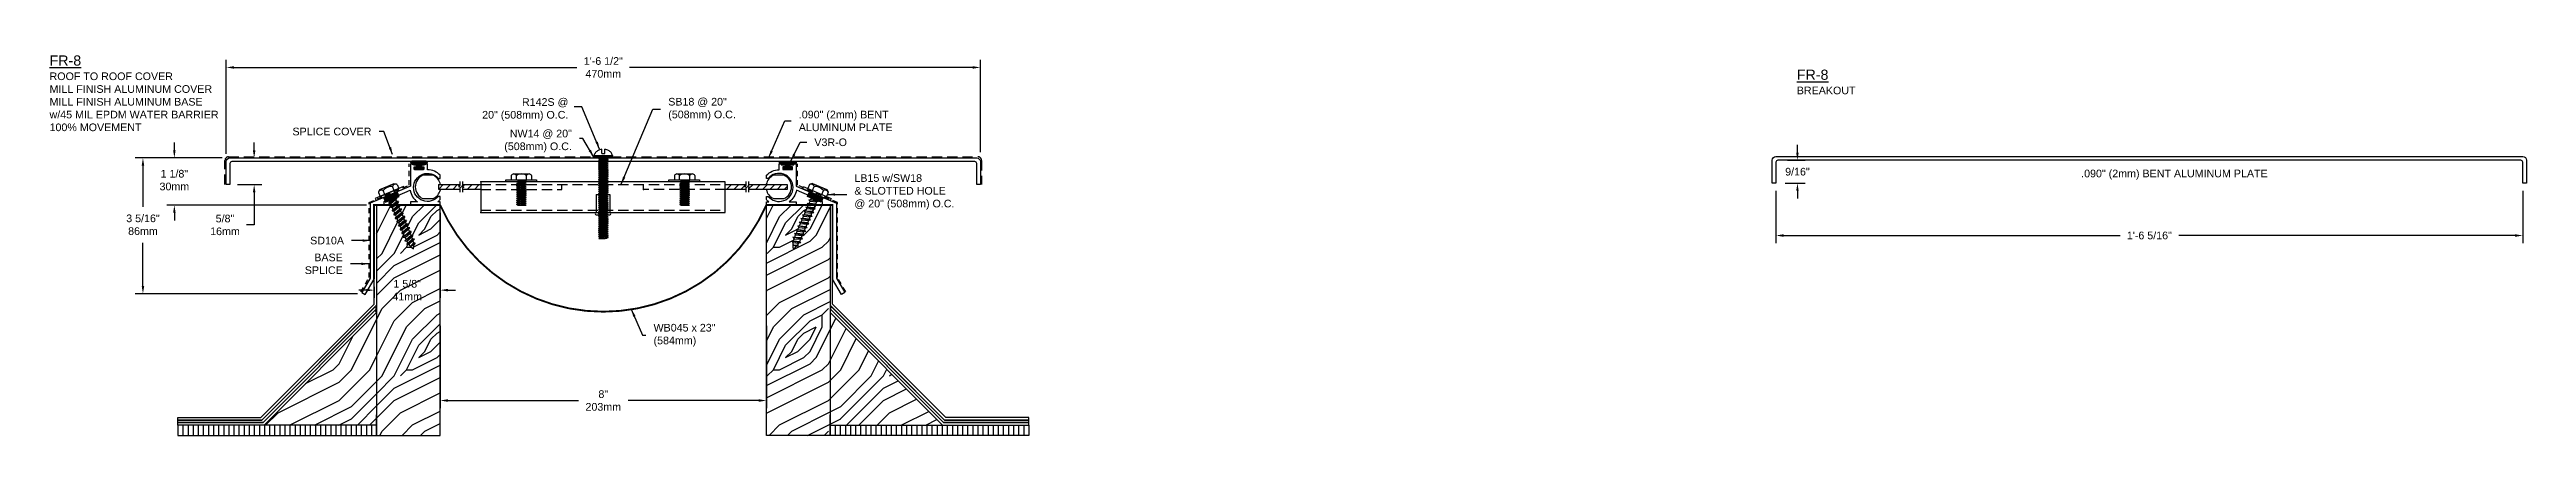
# Model space of a CAD drawing. Header units: inches. Extents: x -5.2 to 55.6, y 1.5 to 11.
import ezdxf

# ---------------------------------------------------------------- set-up
doc = ezdxf.new("R2010")
doc.units = ezdxf.units.IN
doc.header["$MEASUREMENT"] = 0
doc.linetypes.add('DASHED2', pattern=[0.375, 0.25, -0.125])
doc.linetypes.add('HIDDEN', pattern=[0.375, 0.25, -0.125])
for name, color, linetype in [('ANCHORS', 4, 'Continuous'), ('CONDITIONS', 1, 'Continuous'), ('DIMENSIONS', 3, 'Continuous'), ('FILLERS', 2, 'Continuous'), ('METALS', 7, 'Continuous'), ('TEXT', 2, 'Continuous')]:
    doc.layers.add(name, color=color, linetype=linetype)
doc.styles.add('ARIAL', font='arial.ttf')
doc.dimstyles.new('Arial', dxfattribs={"dimtxt": 0.1875, "dimasz": 0.1875, "dimexe": 0.1875, "dimexo": 0.1875, "dimgap": 0.1875, "dimtad": 0, "dimtih": 1, "dimtoh": 1, "dimdec": 4, "dimzin": 3, "dimdsep": 46, "dimlunit": 4, "dimtxsty": 'ARIAL', "dimcen": 0.125, "dimadec": 0, "dimazin": 0, "dimtfac": 1, "dimtdec": 4, "dimtofl": 0, "dimtmove": 0, "dimatfit": 3, "dimfxl": 0, "dimfrac": 2, "dimtolj": 1, "dimtzin": 0, "dimarcsym": 0})
pattern_1 = [(0, (-2.4, 0.15), (3, 3), [0.15, -2.85]), (90, (-1.2, 1.2), (-3, 3), [0.3, -2.7]), (45, (-1.8, 0.9), (3e-16, 3), [0.2121, -0.6363, 0.2121, -0.4242, 1.485, -1.27294]), (45, (-2.55, 0), (3e-16, 3), [0.21213, -0.42426, 0.21213, -3.39412]), (45, (-1.5, 0.3), (3e-16, 3), [0.2121, -4.0305]), (45, (-1.2, 0.15), (3e-16, 3), [0.2121, -4.0305]), (45, (-1.65, 0.45), (3e-16, 3), [0.2121, -4.0305]), (45, (-1.8, 0.6), (3e-16, 3), [0.42426, -3.8184]), (45, (-1.05, 2.85), (3e-16, 3), [0.4243, -3.8184]), (45, (-2.1, 0.75), (3e-16, 3), [0.8485, -3.3941]), (45, (-2.25, 0.9), (3e-16, 3), [0.8485, -3.3941]), (45, (-0.3, 1.8), (3e-16, 3), [0.8485, -3.3941]), (45, (-2.4, 1.2), (3e-16, 3), [0.6364, -3.60624]), (45, (-3, 1.65), (3e-16, 3), [0.6364, -3.60624]), (45, (-2.7, 1.35), (3e-16, 3), [0.6364, -3.60624]), (45, (-0.75, 2.25), (3e-16, 3), [1.06066, -3.182]), (45, (-1.05, 2.4), (3e-16, 3), [1.06066, -3.182]), (45, (-0.75, 1.65), (3e-16, 3), [1.4849, -2.7577]), (26.565, (-2.1, 0.45), (3, 1e-09), [0.3354, -6.3728]), (26.565, (-1.5, 1.35), (3, 1e-09), [0.3354, -6.3728]), (26.565, (-1.65, 1.05), (3, 1e-09), [0.3354, -6.3728]), (26.565, (-2.25, 0.15), (3, 1e-09), [0.6708, -6.0374]), (26.565, (-1.65, 1.5), (3, 1e-09), [1.00623, -5.702]), (26.565, (-1.95, 1.65), (3, 1e-09), [1.34164, -5.36656]), (26.565, (-2.25, 1.8), (3, 1e-09), [1.34164, -5.36656]), (26.565, (-2.7, 2.7), (3, 1e-09), [1.34164, -5.36656]), (26.565, (-2.7, 2.4), (3, 1e-09), [1.67705, -5.03115]), (26.565, (-2.55, 2.1), (3, 1e-09), [1.67705, -5.03115]), (63.435, (-1.5, 0.9), (2e-10, 3), [0.3354, -6.3728]), (63.435, (-1.95, 0.6), (2e-10, 3), [0.3354, -6.3728]), (63.435, (-2.4, 0.15), (2e-10, 3), [0.6708, -6.0374]), (63.435, (-1.5, 0.6), (2e-10, 3), [0.6708, -6.0374]), (63.435, (-2.7, 0), (2e-10, 3), [1.00623, -5.702]), (63.435, (-3, 0), (2e-10, 3), [1.34164, -5.36656]), (63.435, (-0.3, 0.15), (2e-10, 3), [1.34164, -5.36656]), (63.435, (-1.35, 0.45), (2e-10, 3), [1.34164, -5.36656]), (63.435, (-0.75, 0.15), (2e-10, 3), [1.67705, -5.03115]), (63.435, (-1.05, 0.3), (2e-10, 3), [1.67705, -5.03115])]
pattern_2 = [(0, (3.6, 0.15), (3, 3), [0.15, -2.85]), (90, (4.8, 1.2), (-3, 3), [0.3, -2.7]), (45, (4.2, 0.9), (3e-16, 3), [0.2121, -0.6363, 0.2121, -0.4242, 1.485, -1.27294]), (45, (3.45, 0), (3e-16, 3), [0.21213, -0.42426, 0.21213, -3.39412]), (45, (4.5, 0.3), (3e-16, 3), [0.21213, -4.0305]), (45, (4.8, 0.15), (3e-16, 3), [0.21213, -4.0305]), (45, (4.35, 0.45), (3e-16, 3), [0.21213, -4.0305]), (45, (4.2, 0.6), (3e-16, 3), [0.42426, -3.8184]), (45, (4.95, 2.85), (3e-16, 3), [0.42426, -3.8184]), (45, (3.9, 0.75), (3e-16, 3), [0.8485, -3.3941]), (45, (3.75, 0.9), (3e-16, 3), [0.8485, -3.3941]), (45, (5.7, 1.8), (3e-16, 3), [0.8485, -3.3941]), (45, (3.6, 1.2), (3e-16, 3), [0.6364, -3.60624]), (45, (3, 1.65), (3e-16, 3), [0.6364, -3.60624]), (45, (3.3, 1.35), (3e-16, 3), [0.6364, -3.60624]), (45, (5.25, 2.25), (3e-16, 3), [1.06066, -3.182]), (45, (4.95, 2.4), (3e-16, 3), [1.06066, -3.182]), (45, (5.25, 1.65), (3e-16, 3), [1.4849, -2.7577]), (26.565, (3.9, 0.45), (3, 1e-09), [0.3354, -6.3728]), (26.565, (4.5, 1.35), (3, 1e-09), [0.3354, -6.3728]), (26.565, (4.35, 1.05), (3, 1e-09), [0.3354, -6.3728]), (26.565, (3.75, 0.15), (3, 1e-09), [0.6708, -6.0374]), (26.565, (4.35, 1.5), (3, 1e-09), [1.00623, -5.70197]), (26.565, (4.05, 1.65), (3, 1e-09), [1.34164, -5.36656]), (26.565, (3.75, 1.8), (3, 1e-09), [1.34164, -5.36656]), (26.565, (3.3, 2.7), (3, 1e-09), [1.34164, -5.36656]), (26.565, (3.3, 2.4), (3, 1e-09), [1.67705, -5.03115]), (26.565, (3.45, 2.1), (3, 1e-09), [1.67705, -5.03115]), (63.435, (4.5, 0.9), (2e-10, 3), [0.3354, -6.3728]), (63.435, (4.05, 0.6), (2e-10, 3), [0.3354, -6.3728]), (63.435, (3.6, 0.15), (2e-10, 3), [0.6708, -6.0374]), (63.435, (4.5, 0.6), (2e-10, 3), [0.6708, -6.0374]), (63.435, (3.3, 0), (2e-10, 3), [1.00623, -5.70197]), (63.435, (3, 0), (2e-10, 3), [1.34164, -5.36656]), (63.435, (5.7, 0.15), (2e-10, 3), [1.34164, -5.36656]), (63.435, (4.65, 0.45), (2e-10, 3), [1.34164, -5.36656]), (63.435, (5.25, 0.15), (2e-10, 3), [1.67705, -5.03115]), (63.435, (4.95, 0.3), (2e-10, 3), [1.67705, -5.03115])]
pattern_3 = [(45, (-3, 0.00999), (-0.08838835, 0.08838835), [])]

msp = doc.modelspace()

# ---------------------------------------------------------------- texts
at = {"layer": 'TEXT', "char_height": 0.25, "width": 6.625, "attachment_point": 1, "style": 'ARIAL'}
for s, insert in [('{\\LFR-8\\P\\H0.75x;\\lROOF TO ROOF COVER\\PMILL FINISH ALUMINUM COVER\\PMILL FINISH ALUMINUM BASE\\Pw/45 MIL EPDM WATER BARRIER\\P100% MOVEMENT}', (-5.15444, 10.84974)), ('{\\LFR-8\\P\\H0.75x;\\lBREAKOUT}', (37.70672, 10.50187))]:
    msp.add_mtext(s, dxfattribs=dict(at, insert=insert))
at = {"layer": 'TEXT', "char_height": 0.1875, "style": 'ARIAL'}
for s, insert, attachment_point in [('R142S @\\P20" (508mm) O.C.', (7.57333, 9.52424), 6), ('SB18 @ 20"\\P(508mm) O.C.', (10.02206, 9.53163), 4), ('.090" (2mm) BENT\\PALUMINUM PLATE', (13.22521, 9.2441), 4), ('SPLICE COVER', (2.74028, 8.9852), 6), ('\\A1;NW14 @ 20"\\P(508mm) O.C.', (7.65875, 8.75241), 6), ('V3R-O', (13.60633, 8.72201), 4), ('LB15 w/SW18\\P& SLOTTED HOLE\\P@ 20" (508mm) O.C.', (14.58911, 7.5071), 4), ('.090" (2mm) BENT ALUMINUM PLATE', (44.68175, 7.93044), 4), ('SD10A', (2.06892, 6.31564), 6), ('BASE\\PSPLICE', (2.03864, 5.74607), 6), ('WB045 x 23"\\P(584mm)', (9.66179, 3.99867), 4)]:
    msp.add_mtext(s, dxfattribs=dict(at, insert=insert, attachment_point=attachment_point))

# ---------------------------------------------------------------- blocks, each defined once
blk = doc.blocks.new('*D0')
at = {"layer": 'Defpoints', "color": 0}
for p in [(-0.731, 8.339), (-2.093, 7.186), (2.806, 7.186)]:
    blk.add_point(p, dxfattribs=at)
at = {"layer": 'DIMENSIONS', "color": 0, "lineweight": -2}
for p, q in [((-2.093, 8.526), (-2.093, 8.714)), ((-0.918, 8.339), (-2.281, 8.339)), ((2.619, 7.186), (-2.281, 7.186)), ((-2.093, 6.999), (-2.093, 6.811))]:
    blk.add_line(p, q, dxfattribs=at)
at = {"layer": 'DIMENSIONS', "color": 0}
for points in [[(-2.124, 8.526), (-2.062, 8.526), (-2.093, 8.339)], [(-2.124, 6.999), (-2.062, 6.999), (-2.093, 7.186)]]:
    blk.add_solid(points, dxfattribs=at)
at = {"layer": 'DIMENSIONS', "color": 0, "insert": (-2.093, 7.796), "char_height": 0.1875, "attachment_point": 5, "style": 'ARIAL'}
blk.add_mtext('\\A1;1 1/8"\\P30mm', dxfattribs=at)
blk = doc.blocks.new('*D1')
at = {"layer": 'Defpoints', "color": 0}
for p in [(4.429, 7.186), (2.806, 5.374), (4.429, 5.103)]:
    blk.add_point(p, dxfattribs=at)
at = {"layer": 'DIMENSIONS', "color": 0, "lineweight": -2}
for p, q in [((4.429, 6.999), (4.429, 4.915)), ((2.619, 5.103), (2.431, 5.103)), ((2.806, 5.186), (2.806, 4.915)), ((4.617, 5.103), (4.804, 5.103))]:
    blk.add_line(p, q, dxfattribs=at)
at = {"layer": 'DIMENSIONS', "color": 0}
for points in [[(2.619, 5.134), (2.619, 5.071), (2.806, 5.103)], [(4.617, 5.134), (4.617, 5.071), (4.429, 5.103)]]:
    blk.add_solid(points, dxfattribs=at)
at = {"layer": 'DIMENSIONS', "color": 0, "insert": (3.618, 5.103), "char_height": 0.1875, "attachment_point": 5, "style": 'ARIAL'}
blk.add_mtext('\\A1;1 5/8"\\P41mm', dxfattribs=at)
blk = doc.blocks.new('*D2')
at = {"layer": 'Defpoints', "color": 0}
for p in [(-0.731, 8.339), (-0.731, 7.686), (-0.135, 7.686)]:
    blk.add_point(p, dxfattribs=at)
at = {"layer": 'DIMENSIONS', "color": 0, "lineweight": -2}
for p, q in [((-0.135, 8.526), (-0.135, 8.714)), ((-0.543, 8.339), (0.053, 8.339)), ((-0.543, 7.686), (0.053, 7.686)), ((-0.135, 7.499), (-0.135, 6.698)), ((-0.135, 6.698), (-0.322, 6.698))]:
    blk.add_line(p, q, dxfattribs=at)
at = {"layer": 'DIMENSIONS', "color": 0}
for points in [[(-0.166, 8.526), (-0.104, 8.526), (-0.135, 8.339)], [(-0.166, 7.499), (-0.104, 7.499), (-0.135, 7.686)]]:
    blk.add_solid(points, dxfattribs=at)
at = {"layer": 'DIMENSIONS', "color": 0, "insert": (-0.851, 6.698), "char_height": 0.1875, "attachment_point": 5, "style": 'ARIAL'}
blk.add_mtext('\\A1;5/8"\\P16mm', dxfattribs=at)
blk = doc.blocks.new('*D3')
at = {"layer": 'Defpoints', "color": 0}
for p in [(4.429, 4.418), (12.429, 4.418), (12.429, 2.4)]:
    blk.add_point(p, dxfattribs=at)
at = {"layer": 'DIMENSIONS', "color": 0, "lineweight": -2}
for p, q in [((4.429, 4.231), (4.429, 2.212)), ((12.429, 4.231), (12.429, 2.212)), ((4.617, 2.4), (7.817, 2.4)), ((12.242, 2.4), (9.041, 2.4))]:
    blk.add_line(p, q, dxfattribs=at)
at = {"layer": 'DIMENSIONS', "color": 0}
for points in [[(4.617, 2.431), (4.617, 2.368), (4.429, 2.4)], [(12.242, 2.431), (12.242, 2.368), (12.429, 2.4)]]:
    blk.add_solid(points, dxfattribs=at)
at = {"layer": 'DIMENSIONS', "color": 0, "insert": (8.429, 2.4), "char_height": 0.1875, "attachment_point": 5, "style": 'ARIAL'}
blk.add_mtext('\\A1;8"\\P203mm', dxfattribs=at)
blk = doc.blocks.new('*D4')
at = {"layer": 'Defpoints', "color": 0}
for p in [(17.679, 10.555), (-0.821, 8.249), (17.679, 8.297)]:
    blk.add_point(p, dxfattribs=at)
at = {"layer": 'DIMENSIONS', "color": 0, "lineweight": -2}
for p, q in [((-0.821, 8.436), (-0.821, 10.742)), ((-0.633, 10.555), (7.783, 10.555)), ((17.492, 10.555), (9.076, 10.555)), ((17.679, 8.484), (17.679, 10.742))]:
    blk.add_line(p, q, dxfattribs=at)
at = {"layer": 'DIMENSIONS', "color": 0}
for points in [[(-0.633, 10.586), (-0.633, 10.524), (-0.821, 10.555)], [(17.492, 10.586), (17.492, 10.524), (17.679, 10.555)]]:
    blk.add_solid(points, dxfattribs=at)
at = {"layer": 'DIMENSIONS', "color": 0, "insert": (8.429, 10.555), "char_height": 0.1875, "attachment_point": 5, "style": 'ARIAL'}
blk.add_mtext('\\A1;1\'-6 1/2"\\P470mm', dxfattribs=at)
blk = doc.blocks.new('NW14')
blk.add_hatch(color=256).paths.add_polyline_path([(0.2325, -0.03), (0.2325, 0), (-0.2325, 0), (-0.2325, -0.03)])
blk.add_lwpolyline([(-0.2325, -0.03), (0.2325, -0.03), (0.2325, 0), (-0.2325, 0)], close=True)
blk = doc.blocks.new('LB15')
for p, q in [((-0.25, 0.102), (-0.25, 0)), ((-0.25, 0), (0.25, 0)), ((-0.19, 0.156), (-0.238, 0.116)), ((-0.19, 0.156), (0.19, 0.156)), ((-0.125, 0), (-0.125, 0.102)), ((-0.117, -0.112), (-0.117, 0)), ((0.117, -0.112), (0.117, 0)), ((0.125, 0), (0.125, 0.102)), ((0.19, 0.156), (0.238, 0.116)), ((0.25, 0.102), (0.25, 0)), ((-0.078, -0.158), (-0.117, -0.112)), ((-0.117, -0.112), (0.117, -0.112)), ((0.117, -0.194), (-0.117, -0.244)), ((-0.117, -0.244), (-0.078, -0.221)), ((-0.117, -0.244), (-0.078, -0.266)), ((0.117, -0.294), (-0.117, -0.344)), ((-0.117, -0.344), (-0.078, -0.321)), ((-0.117, -0.344), (-0.078, -0.366)), ((0.117, -0.394), (-0.117, -0.444)), ((-0.117, -0.444), (-0.078, -0.421)), ((-0.117, -0.444), (-0.078, -0.466)), ((0.117, -0.494), (-0.117, -0.544)), ((-0.117, -0.544), (-0.078, -0.521)), ((-0.117, -0.544), (-0.078, -0.566)), ((0.117, -0.594), (-0.117, -0.644)), ((-0.078, -0.221), (-0.078, -0.158)), ((0.078, -0.158), (-0.078, -0.158)), ((-0.078, -0.221), (0.078, -0.171)), ((-0.078, -0.266), (0.078, -0.216)), ((-0.078, -0.321), (-0.078, -0.266)), ((-0.078, -0.321), (0.078, -0.271)), ((-0.078, -0.366), (0.078, -0.316)), ((-0.078, -0.421), (-0.078, -0.366)), ((-0.078, -0.421), (0.078, -0.371)), ((-0.078, -0.466), (0.078, -0.416)), ((-0.078, -0.521), (-0.078, -0.466)), ((-0.078, -0.521), (0.078, -0.471)), ((-0.078, -0.566), (0.078, -0.516)), ((-0.078, -0.621), (-0.078, -0.566)), ((-0.078, -0.621), (0.078, -0.571)), ((0.078, -0.158), (0.117, -0.112)), ((0.078, -0.171), (0.078, -0.158)), ((0.117, -0.194), (0.078, -0.171)), ((0.117, -0.194), (0.078, -0.216)), ((0.078, -0.271), (0.078, -0.216)), ((0.117, -0.294), (0.078, -0.271)), ((0.117, -0.294), (0.078, -0.316)), ((0.078, -0.371), (0.078, -0.316)), ((0.117, -0.394), (0.078, -0.371)), ((0.117, -0.394), (0.078, -0.416)), ((0.078, -0.471), (0.078, -0.416)), ((0.117, -0.494), (0.078, -0.471)), ((0.117, -0.494), (0.078, -0.516)), ((0.078, -0.571), (0.078, -0.516)), ((0.117, -0.594), (0.078, -0.571)), ((0.117, -0.594), (0.078, -0.616)), ((-0.117, -0.644), (-0.078, -0.621)), ((-0.117, -0.644), (-0.078, -0.666)), ((0.117, -0.694), (-0.117, -0.744)), ((-0.117, -0.744), (-0.078, -0.721)), ((-0.117, -0.744), (-0.078, -0.766)), ((0.117, -0.794), (-0.117, -0.844)), ((-0.117, -0.844), (-0.078, -0.821)), ((-0.117, -0.844), (-0.078, -0.866)), ((0.117, -0.894), (-0.117, -0.944)), ((-0.117, -0.944), (-0.078, -0.921)), ((-0.117, -0.944), (-0.078, -0.966)), ((0.117, -0.994), (-0.117, -1.044)), ((-0.117, -1.044), (-0.078, -1.021)), ((-0.117, -1.044), (-0.078, -1.066)), ((0.117, -1.094), (-0.117, -1.144)), ((-0.117, -1.144), (-0.078, -1.121)), ((-0.117, -1.144), (-0.078, -1.166)), ((0.117, -1.194), (-0.117, -1.244)), ((-0.078, -0.666), (0.078, -0.616)), ((-0.078, -0.721), (-0.078, -0.666)), ((-0.078, -0.721), (0.078, -0.671)), ((-0.078, -0.766), (0.078, -0.716)), ((-0.078, -0.821), (-0.078, -0.766)), ((-0.078, -0.821), (0.078, -0.771)), ((-0.078, -0.866), (0.078, -0.816)), ((-0.078, -0.921), (-0.078, -0.866)), ((-0.078, -0.921), (0.078, -0.871)), ((-0.078, -0.966), (0.078, -0.916)), ((-0.078, -1.021), (-0.078, -0.966)), ((-0.078, -1.021), (0.078, -0.971)), ((-0.078, -1.066), (0.078, -1.016)), ((-0.078, -1.121), (-0.078, -1.066)), ((-0.078, -1.121), (0.078, -1.071)), ((-0.078, -1.166), (0.078, -1.116)), ((-0.078, -1.221), (-0.078, -1.166)), ((-0.078, -1.221), (0.078, -1.171)), ((0.078, -0.671), (0.078, -0.616)), ((0.117, -0.694), (0.078, -0.671)), ((0.117, -0.694), (0.078, -0.716)), ((0.078, -0.771), (0.078, -0.716)), ((0.117, -0.794), (0.078, -0.771)), ((0.117, -0.794), (0.078, -0.816)), ((0.078, -0.871), (0.078, -0.816)), ((0.117, -0.894), (0.078, -0.871)), ((0.117, -0.894), (0.078, -0.916)), ((0.078, -0.971), (0.078, -0.916)), ((0.117, -0.994), (0.078, -0.971)), ((0.117, -0.994), (0.078, -1.016)), ((0.078, -1.071), (0.078, -1.016)), ((0.117, -1.094), (0.078, -1.071)), ((0.117, -1.094), (0.078, -1.116)), ((0.078, -1.171), (0.078, -1.116)), ((0.117, -1.194), (0.078, -1.171)), ((0.117, -1.194), (0.078, -1.216)), ((-0.117, -1.244), (-0.078, -1.221)), ((-0.117, -1.244), (-0.078, -1.266)), ((0.117, -1.294), (-0.105, -1.344)), ((-0.105, -1.344), (-0.074, -1.323)), ((-0.105, -1.344), (-0.066, -1.362)), ((-0.078, -1.266), (0.078, -1.216)), ((-0.074, -1.323), (0.078, -1.271)), ((-0.066, -1.362), (0.075, -1.317)), ((-0.022, -1.418), (0.063, -1.374)), ((0.096, -1.393), (-0.022, -1.418)), ((-0.022, -1.418), (0.047, -1.42)), ((0.096, -1.393), (0.047, -1.42)), ((0.096, -1.393), (0.063, -1.374)), ((0.117, -1.294), (0.075, -1.317)), ((0.078, -1.266), (0.078, -1.216)), ((0.117, -1.294), (0.078, -1.271))]:
    blk.add_line(p, q)
for centre, radius, start, end in [((-0.188, 0.057), 0.077, 35.77511, 144.22489), ((0, -0.126), 0.26, 61.28133, 118.71867), ((0.187, 0.057), 0.077, 35.77511, 144.22489), ((0.311, -1.266), 0.389, 180, 188.38365), ((0.311, -1.266), 0.389, 194.32066, 216.96668), ((-0.311, -1.266), 0.389, 323.03332, 336.7752), ((-0.311, -1.266), 0.389, 343.96547, 352.44847), ((-0.311, -1.266), 0.389, 359.2771, 0)]:
    blk.add_arc(centre, radius, start, end)
blk = doc.blocks.new('*D7')
at = {"layer": 'Defpoints', "color": 0}
for p in [(-0.731, 8.339), (-2.863, 5.015), (2.589, 5.015)]:
    blk.add_point(p, dxfattribs=at)
at = {"layer": 'DIMENSIONS', "color": 0, "lineweight": -2}
for p, q in [((-0.918, 8.339), (-3.051, 8.339)), ((-2.863, 8.151), (-2.863, 7.144)), ((-2.863, 5.203), (-2.863, 6.262)), ((2.401, 5.015), (-3.051, 5.015))]:
    blk.add_line(p, q, dxfattribs=at)
at = {"layer": 'DIMENSIONS', "color": 0}
for points in [[(-2.894, 8.151), (-2.832, 8.151), (-2.863, 8.339)], [(-2.894, 5.203), (-2.832, 5.203), (-2.863, 5.015)]]:
    blk.add_solid(points, dxfattribs=at)
at = {"layer": 'DIMENSIONS', "color": 0, "insert": (-2.863, 6.703), "char_height": 0.1875, "attachment_point": 5, "style": 'ARIAL'}
blk.add_mtext('\\A1;3 5/16"\\P86mm', dxfattribs=at)
blk = doc.blocks.new('H1458S')
for p, q in [((-0.25, 0.104), (-0.25, 0)), ((-0.25, 0), (0.25, 0)), ((-0.188, 0.144), (0.187, 0.144)), ((-0.125, 0), (-0.125, 0.104)), ((-0.119, 0), (-0.085, -0.02)), ((-0.085, -0.02), (0.048, 0)), ((0.125, 0), (0.125, 0.104)), ((0.25, 0.104), (0.25, 0)), ((-0.119, -0.05), (0.119, -0.025)), ((-0.119, -0.05), (-0.085, -0.03)), ((-0.119, -0.05), (-0.085, -0.07)), ((-0.119, -0.1), (0.119, -0.075)), ((-0.119, -0.1), (-0.085, -0.08)), ((-0.119, -0.1), (-0.085, -0.12)), ((-0.119, -0.15), (0.119, -0.125)), ((-0.119, -0.15), (-0.085, -0.13)), ((-0.119, -0.15), (-0.085, -0.17)), ((-0.119, -0.2), (0.119, -0.175)), ((-0.119, -0.2), (-0.085, -0.18)), ((-0.119, -0.2), (-0.085, -0.22)), ((-0.119, -0.25), (0.119, -0.225)), ((-0.119, -0.25), (-0.085, -0.23)), ((-0.119, -0.25), (-0.085, -0.27)), ((-0.119, -0.3), (0.119, -0.275)), ((-0.119, -0.3), (-0.085, -0.28)), ((-0.119, -0.3), (-0.085, -0.32)), ((-0.119, -0.35), (0.119, -0.325)), ((-0.119, -0.35), (-0.085, -0.33)), ((-0.119, -0.35), (-0.085, -0.37)), ((-0.119, -0.4), (0.119, -0.375)), ((-0.119, -0.4), (-0.085, -0.38)), ((-0.119, -0.4), (-0.085, -0.42)), ((-0.119, -0.45), (0.119, -0.425)), ((-0.119, -0.45), (-0.085, -0.43)), ((-0.119, -0.45), (-0.085, -0.47)), ((-0.119, -0.5), (0.119, -0.475)), ((-0.119, -0.5), (-0.085, -0.48)), ((-0.119, -0.5), (-0.085, -0.52)), ((-0.119, -0.55), (0.119, -0.525)), ((-0.119, -0.55), (-0.085, -0.53)), ((-0.119, -0.55), (-0.085, -0.57)), ((-0.119, -0.6), (0.119, -0.575)), ((-0.119, -0.6), (-0.085, -0.58)), ((-0.119, -0.6), (-0.085, -0.62)), ((-0.085, -0.03), (0.085, -0.005)), ((-0.085, -0.02), (-0.085, -0.03)), ((-0.085, -0.07), (0.085, -0.045)), ((-0.085, -0.08), (0.085, -0.055)), ((-0.085, -0.07), (-0.085, -0.08)), ((-0.085, -0.12), (0.085, -0.095)), ((-0.085, -0.13), (0.085, -0.105)), ((-0.085, -0.12), (-0.085, -0.13)), ((-0.085, -0.17), (0.085, -0.145)), ((-0.085, -0.18), (0.085, -0.155)), ((-0.085, -0.17), (-0.085, -0.18)), ((-0.085, -0.22), (0.085, -0.195)), ((-0.085, -0.23), (0.085, -0.205)), ((-0.085, -0.22), (-0.085, -0.23)), ((-0.085, -0.27), (0.085, -0.245)), ((-0.085, -0.28), (0.085, -0.255)), ((-0.085, -0.27), (-0.085, -0.28)), ((-0.085, -0.32), (0.085, -0.295)), ((-0.085, -0.33), (0.085, -0.305)), ((-0.085, -0.32), (-0.085, -0.33)), ((-0.085, -0.37), (0.085, -0.345)), ((-0.085, -0.38), (0.085, -0.355)), ((-0.085, -0.37), (-0.085, -0.38)), ((-0.085, -0.42), (0.085, -0.395)), ((-0.085, -0.43), (0.085, -0.405)), ((-0.085, -0.42), (-0.085, -0.43)), ((-0.085, -0.47), (0.085, -0.445)), ((-0.085, -0.48), (0.085, -0.455)), ((-0.085, -0.47), (-0.085, -0.48)), ((-0.085, -0.52), (0.085, -0.495)), ((-0.085, -0.53), (0.085, -0.505)), ((-0.085, -0.52), (-0.085, -0.53)), ((-0.085, -0.57), (0.085, -0.545)), ((-0.085, -0.58), (0.085, -0.555)), ((-0.085, -0.57), (-0.085, -0.58)), ((-0.085, -0.62), (0.085, -0.595)), ((-0.048, -0.625), (0.085, -0.605)), ((0.094, 0), (0.085, -0.005)), ((0.119, -0.025), (0.085, -0.005)), ((0.119, -0.025), (0.085, -0.045)), ((0.085, -0.045), (0.085, -0.055)), ((0.119, -0.075), (0.085, -0.055)), ((0.119, -0.075), (0.085, -0.095)), ((0.085, -0.095), (0.085, -0.105)), ((0.119, -0.125), (0.085, -0.105)), ((0.119, -0.125), (0.085, -0.145)), ((0.085, -0.145), (0.085, -0.155)), ((0.119, -0.175), (0.085, -0.155)), ((0.119, -0.175), (0.085, -0.195)), ((0.085, -0.195), (0.085, -0.205)), ((0.119, -0.225), (0.085, -0.205)), ((0.119, -0.225), (0.085, -0.245)), ((0.085, -0.245), (0.085, -0.255)), ((0.119, -0.275), (0.085, -0.255)), ((0.119, -0.275), (0.085, -0.295)), ((0.085, -0.295), (0.085, -0.305)), ((0.119, -0.325), (0.085, -0.305)), ((0.119, -0.325), (0.085, -0.345)), ((0.085, -0.345), (0.085, -0.355)), ((0.119, -0.375), (0.085, -0.355)), ((0.119, -0.375), (0.085, -0.395)), ((0.085, -0.395), (0.085, -0.405)), ((0.119, -0.425), (0.085, -0.405)), ((0.119, -0.425), (0.085, -0.445)), ((0.085, -0.445), (0.085, -0.455)), ((0.119, -0.475), (0.085, -0.455)), ((0.119, -0.475), (0.085, -0.495)), ((0.085, -0.495), (0.085, -0.505)), ((0.119, -0.525), (0.085, -0.505)), ((0.119, -0.525), (0.085, -0.545)), ((0.085, -0.545), (0.085, -0.555)), ((0.119, -0.575), (0.085, -0.555)), ((0.119, -0.575), (0.085, -0.595)), ((0.085, -0.595), (0.085, -0.605)), ((0.119, -0.625), (0.085, -0.605)), ((-0.085, -0.62), (-0.085, -0.625)), ((-0.085, -0.625), (0.119, -0.625))]:
    blk.add_line(p, q)
for centre, radius, start, end in [((-0.188, 0.075), 0.0688, 24.76151, 155.23849), ((0, -0.071), 0.215, 54.51066, 125.48934), ((0.187, 0.075), 0.0688, 24.76151, 155.23849)]:
    blk.add_arc(centre, radius, start, end)
blk = doc.blocks.new('RIVNUT')
for p, q in [((-0.143, 0.381), (-0.143, -0.063)), ((-0.143, 0.381), (0.189, 0.381)), ((0.189, 0.381), (0.189, -0.063)), ((-0.144, -0.119), (0.191, -0.119)), ((-0.143, -0.063), (0.189, -0.063))]:
    blk.add_line(p, q)
for centre, start, end in [((-0.143, -0.091), 90, 267.037), ((0.189, -0.091), 272.963, 90)]:
    blk.add_arc(centre, 0.028, start, end)
blk = doc.blocks.new('SB18')
at = {"layer": 'METALS'}
h = blk.add_hatch(dxfattribs=at)
h.set_pattern_fill('ANSI31', color=256, style=0)
h.set_pattern_definition(pattern_3)
h.paths.add_polyline_path([(5.422, 7.689), (4.977, 7.689), (4.977, 7.661), (4.948, 7.641), (5.005, 7.62), (4.977, 7.601), (4.977, 7.569), (5.422, 7.569)])
h.paths.add_polyline_path([(4.878, 7.641), (4.907, 7.661), (4.907, 7.689), (4.391, 7.689), (4.391, 7.569), (4.907, 7.569), (4.907, 7.601), (4.935, 7.62)])
h = blk.add_hatch(dxfattribs=at)
h.set_pattern_fill('ANSI31', color=256, style=0)
h.set_pattern_definition(pattern_3)
h.paths.add_polyline_path([(11.995, 7.689), (11.995, 7.661), (11.966, 7.641), (12.024, 7.62), (11.995, 7.601), (11.995, 7.569), (12.939, 7.569), (12.939, 7.689)])
h.paths.add_polyline_path([(11.925, 7.569), (11.925, 7.601), (11.954, 7.62), (11.896, 7.641), (11.925, 7.661), (11.925, 7.689), (11.421, 7.689), (11.421, 7.569)])
at = {"linetype": 'HIDDEN'}
blk.add_line((5.422, 7.569), (7.413, 7.569), dxfattribs=at)
blk.add_line((7.413, 7.569), (7.413, 7.689))
for points in [[(4.432, 7.555), (4.391, 7.569), (4.391, 7.689), (4.432, 7.704, 0.233897), (4.254, 7.916), (4.004, 7.916, 0.654654), (4.004, 7.343), (4.254, 7.343, 0.233897)], [(12.939, 7.569), (12.428, 7.569, 0.246328), (12.609, 7.343), (12.859, 7.343, 0.654654), (12.859, 7.916), (12.609, 7.916, 0.246328), (12.428, 7.689), (12.939, 7.689)]]:
    blk.add_lwpolyline(points, format="xyb", close=True)
for points in [[(4.907, 7.761), (4.907, 7.661), (4.878, 7.641), (4.935, 7.62), (4.907, 7.601), (4.907, 7.501)], [(4.977, 7.761), (4.977, 7.661), (4.948, 7.641), (5.005, 7.62), (4.977, 7.601), (4.977, 7.501)], [(11.925, 7.761), (11.925, 7.661), (11.896, 7.641), (11.954, 7.62), (11.925, 7.601), (11.925, 7.501)], [(11.995, 7.761), (11.995, 7.661), (11.966, 7.641), (12.024, 7.62), (11.995, 7.601), (11.995, 7.501)]]:
    blk.add_lwpolyline(points)
blk.add_lwpolyline([(6.037, 7.752), (6.037, 7.804), (6.787, 7.804), (6.787, 7.752)], close=True)
at = {"linetype": 'ByBlock'}
for p in [(5.422, 7.752), (5.422, 7.001)]:
    blk.add_point(p, dxfattribs=at)
at = {"layer": 'METALS', "linetype": 'HIDDEN'}
for p, q in [((5.422, 7.689), (11.421, 7.689)), ((9.417, 7.569), (9.417, 7.689)), ((11.421, 7.569), (9.417, 7.569)), ((5.422, 7.063), (11.421, 7.063))]:
    blk.add_line(p, q, dxfattribs=at)
at = {"layer": 'METALS'}
blk.add_line((5.422, 7.002), (11.421, 7.002), dxfattribs=at)
for points in [[(4.907, 7.569), (4.391, 7.569), (4.391, 7.689), (4.907, 7.689)], [(4.977, 7.689), (5.422, 7.689), (5.422, 7.569), (4.977, 7.569)], [(11.925, 7.569), (11.421, 7.569), (11.421, 7.689), (11.925, 7.689)], [(11.995, 7.689), (12.939, 7.689)], [(12.939, 7.569), (11.995, 7.569)]]:
    blk.add_lwpolyline(points, dxfattribs=at)
for points in [[(11.421, 7.752), (5.422, 7.752), (5.422, 7.002), (11.421, 7.002)], [(10.039, 7.752), (10.039, 7.804), (10.789, 7.804), (10.789, 7.752)]]:
    blk.add_lwpolyline(points, close=True, dxfattribs=at)
at = {"layer": 'METALS', "linetype": 'HIDDEN'}
blk.add_point((9.417, 7.569), dxfattribs=at)
at = {"layer": 'ANCHORS'}
for p in [(6.422, 7.804), (10.424, 7.804)]:
    blk.add_blockref('H1458S', p, dxfattribs=at)
at = {"layer": 'METALS'}
blk.add_blockref('RIVNUT', (8.398, 7.065), dxfattribs=at)
blk = doc.blocks.new('*D13')
at = {"layer": 'Defpoints', "color": 0}
for p in [(37.195, 7.721), (55.515, 7.721), (55.515, 6.44)]:
    blk.add_point(p, dxfattribs=at)
at = {"layer": 'DIMENSIONS', "color": 0, "lineweight": -2}
for p, q in [((37.195, 7.534), (37.195, 6.252)), ((55.515, 7.534), (55.515, 6.252)), ((37.383, 6.44), (45.636, 6.44)), ((55.328, 6.44), (47.074, 6.44))]:
    blk.add_line(p, q, dxfattribs=at)
at = {"layer": 'DIMENSIONS', "color": 0}
for points in [[(37.383, 6.471), (37.383, 6.408), (37.195, 6.44)], [(55.328, 6.471), (55.328, 6.408), (55.515, 6.44)]]:
    blk.add_solid(points, dxfattribs=at)
at = {"layer": 'DIMENSIONS', "color": 0, "insert": (46.355, 6.44), "char_height": 0.1875, "attachment_point": 5, "style": 'ARIAL'}
blk.add_mtext('\\A1;1\'-6 5/16"', dxfattribs=at)
blk = doc.blocks.new('*D12')
at = {"layer": 'Defpoints', "color": 0}
for p in [(37.293, 8.284), (37.23, 7.721), (37.722, 7.721)]:
    blk.add_point(p, dxfattribs=at)
at = {"layer": 'DIMENSIONS', "color": 0, "lineweight": -2}
for p, q in [((37.722, 8.471), (37.722, 8.659)), ((37.48, 8.284), (37.91, 8.284)), ((37.418, 7.721), (37.91, 7.721)), ((37.722, 7.534), (37.722, 7.346))]:
    blk.add_line(p, q, dxfattribs=at)
at = {"layer": 'DIMENSIONS', "color": 0}
for points in [[(37.691, 8.471), (37.753, 8.471), (37.722, 8.284)], [(37.691, 7.534), (37.753, 7.534), (37.722, 7.721)]]:
    blk.add_solid(points, dxfattribs=at)
at = {"layer": 'DIMENSIONS', "color": 0, "insert": (37.722, 8.002), "char_height": 0.1875, "attachment_point": 5, "style": 'ARIAL'}
blk.add_mtext('\\A1;9/16"', dxfattribs=at)
blk = doc.blocks.new('v3rmushed')
h = blk.add_hatch(color=256)
h.paths.add_polyline_path([(4.084, 8.249), (3.736, 8.249, 0.781552), (3.721, 8.185), (3.785, 8.185), (3.785, 8.154), (3.863, 8.154), (3.863, 8.107), (3.857, 8.081), (3.802, 8.081), (3.802, 8.046), (4.017, 8.046), (4.017, 8.081), (3.962, 8.081), (3.956, 8.107), (3.956, 8.154), (4.035, 8.154), (4.035, 8.185), (4.098, 8.185, 0.781552)])
edge = h.paths.add_edge_path(flags=16)
edge.add_spline(control_points=[(3.91, 8.207), (4.013, 8.218), (4.111, 8.228), (4.066, 8.207), (4.065, 8.206)], knot_values=[0.028497, 0.028497, 0.028497, 0.028497, 0.196688, 0.201023, 0.201023, 0.201023, 0.201023], degree=3, periodic=0)
edge.add_line((4.065, 8.206), (3.754, 8.206))
edge.add_spline(control_points=[(3.754, 8.206), (3.753, 8.207), (3.708, 8.228), (3.806, 8.218), (3.91, 8.207)], knot_values=[0.028497, 0.028497, 0.028497, 0.028497, 0.032831, 0.201023, 0.201023, 0.201023, 0.201023], degree=3, periodic=0)
blk.add_lwpolyline([(4.035, 8.154), (4.035, 8.185), (4.098, 8.185, 0.799078), (4.082, 8.249), (3.737, 8.249, 0.799078), (3.721, 8.185), (3.785, 8.185), (3.785, 8.154), (3.863, 8.154), (3.863, 8.107), (3.857, 8.081), (3.802, 8.081), (3.802, 8.046), (4.017, 8.046), (4.017, 8.081), (3.962, 8.081), (3.956, 8.107), (3.956, 8.154)], format="xyb", close=True)
blk.add_lwpolyline([(4.065, 8.206), (3.754, 8.206)])
for points in [[(3.754, 8.206), (3.753, 8.207), (3.708, 8.228), (3.806, 8.218), (3.91, 8.207)], [(4.065, 8.206), (4.066, 8.207), (4.111, 8.228), (4.013, 8.218), (3.91, 8.207)]]:
    blk.add_open_spline(points, degree=3, knots=[0.028497, 0.028497, 0.028497, 0.028497, 0.0328313, 0.2010226, 0.2010226, 0.2010226, 0.2010226])
blk = doc.blocks.new('R142')
for p, q in [((-0.226, 0.031), (0.226, 0.031)), ((-0.226, 0.031), (-0.22, 0)), ((-0.22, 0), (0.22, 0)), ((-0.085, 0), (-0.085, -0.03)), ((-0.034, 0.082), (-0.034, 0.182)), ((-0.034, 0.082), (0.034, 0.082)), ((0.034, 0.082), (0.034, 0.182)), ((0.085, 0), (0.085, -0.005)), ((0.226, 0.031), (0.22, 0)), ((-0.119, -0.05), (0.119, -0.025)), ((-0.119, -0.05), (-0.085, -0.03)), ((-0.119, -0.05), (-0.085, -0.07)), ((-0.119, -0.1), (0.119, -0.075)), ((-0.119, -0.1), (-0.085, -0.08)), ((-0.119, -0.1), (-0.085, -0.12)), ((-0.119, -0.15), (0.119, -0.125)), ((-0.119, -0.15), (-0.085, -0.13)), ((-0.119, -0.15), (-0.085, -0.17)), ((-0.119, -0.2), (0.119, -0.175)), ((-0.119, -0.2), (-0.085, -0.18)), ((-0.119, -0.2), (-0.085, -0.22)), ((-0.119, -0.25), (0.119, -0.225)), ((-0.119, -0.25), (-0.085, -0.23)), ((-0.119, -0.25), (-0.085, -0.27)), ((-0.119, -0.3), (0.119, -0.275)), ((-0.119, -0.3), (-0.085, -0.28)), ((-0.119, -0.3), (-0.085, -0.32)), ((-0.119, -0.35), (0.119, -0.325)), ((-0.119, -0.35), (-0.085, -0.33)), ((-0.119, -0.35), (-0.085, -0.37)), ((-0.119, -0.4), (0.119, -0.375)), ((-0.119, -0.4), (-0.085, -0.38)), ((-0.119, -0.4), (-0.085, -0.42)), ((-0.119, -0.45), (0.119, -0.425)), ((-0.119, -0.45), (-0.085, -0.43)), ((-0.119, -0.45), (-0.085, -0.47)), ((-0.119, -0.5), (0.119, -0.475)), ((-0.119, -0.5), (-0.085, -0.48)), ((-0.119, -0.5), (-0.085, -0.52)), ((-0.119, -0.55), (0.119, -0.525)), ((-0.119, -0.55), (-0.085, -0.53)), ((-0.119, -0.55), (-0.085, -0.57)), ((-0.119, -0.6), (0.119, -0.575)), ((-0.119, -0.6), (-0.085, -0.58)), ((-0.119, -0.6), (-0.085, -0.62)), ((-0.085, -0.03), (0.085, -0.005)), ((-0.085, -0.07), (0.085, -0.045)), ((-0.085, -0.08), (0.085, -0.055)), ((-0.085, -0.07), (-0.085, -0.08)), ((-0.085, -0.12), (0.085, -0.095)), ((-0.085, -0.13), (0.085, -0.105)), ((-0.085, -0.12), (-0.085, -0.13)), ((-0.085, -0.17), (0.085, -0.145)), ((-0.085, -0.18), (0.085, -0.155)), ((-0.085, -0.17), (-0.085, -0.18)), ((-0.085, -0.22), (0.085, -0.195)), ((-0.085, -0.23), (0.085, -0.205)), ((-0.085, -0.22), (-0.085, -0.23)), ((-0.085, -0.27), (0.085, -0.245)), ((-0.085, -0.28), (0.085, -0.255)), ((-0.085, -0.27), (-0.085, -0.28)), ((-0.085, -0.32), (0.085, -0.295)), ((-0.085, -0.33), (0.085, -0.305)), ((-0.085, -0.32), (-0.085, -0.33)), ((-0.085, -0.37), (0.085, -0.345)), ((-0.085, -0.38), (0.085, -0.355)), ((-0.085, -0.37), (-0.085, -0.38)), ((-0.085, -0.42), (0.085, -0.395)), ((-0.085, -0.43), (0.085, -0.405)), ((-0.085, -0.42), (-0.085, -0.43)), ((-0.085, -0.47), (0.085, -0.445)), ((-0.085, -0.48), (0.085, -0.455)), ((-0.085, -0.47), (-0.085, -0.48)), ((-0.085, -0.52), (0.085, -0.495)), ((-0.085, -0.53), (0.085, -0.505)), ((-0.085, -0.52), (-0.085, -0.53)), ((-0.085, -0.57), (0.085, -0.545)), ((-0.085, -0.58), (0.085, -0.555)), ((-0.085, -0.57), (-0.085, -0.58)), ((-0.085, -0.62), (0.085, -0.595)), ((-0.085, -0.63), (0.085, -0.605)), ((0.119, -0.025), (0.085, -0.005)), ((0.119, -0.025), (0.085, -0.045)), ((0.085, -0.045), (0.085, -0.055)), ((0.119, -0.075), (0.085, -0.055)), ((0.119, -0.075), (0.085, -0.095)), ((0.085, -0.095), (0.085, -0.105)), ((0.119, -0.125), (0.085, -0.105)), ((0.119, -0.125), (0.085, -0.145)), ((0.085, -0.145), (0.085, -0.155)), ((0.119, -0.175), (0.085, -0.155)), ((0.119, -0.175), (0.085, -0.195)), ((0.085, -0.195), (0.085, -0.205)), ((0.119, -0.225), (0.085, -0.205)), ((0.119, -0.225), (0.085, -0.245)), ((0.085, -0.245), (0.085, -0.255)), ((0.119, -0.275), (0.085, -0.255)), ((0.119, -0.275), (0.085, -0.295)), ((0.085, -0.295), (0.085, -0.305)), ((0.119, -0.325), (0.085, -0.305)), ((0.119, -0.325), (0.085, -0.345)), ((0.085, -0.345), (0.085, -0.355)), ((0.119, -0.375), (0.085, -0.355)), ((0.119, -0.375), (0.085, -0.395)), ((0.085, -0.395), (0.085, -0.405)), ((0.119, -0.425), (0.085, -0.405)), ((0.119, -0.425), (0.085, -0.445)), ((0.085, -0.445), (0.085, -0.455)), ((0.119, -0.475), (0.085, -0.455)), ((0.119, -0.475), (0.085, -0.495)), ((0.085, -0.495), (0.085, -0.505)), ((0.119, -0.525), (0.085, -0.505)), ((0.119, -0.525), (0.085, -0.545)), ((0.085, -0.545), (0.085, -0.555)), ((0.119, -0.575), (0.085, -0.555)), ((0.119, -0.575), (0.085, -0.595)), ((0.085, -0.595), (0.085, -0.605)), ((0.119, -0.625), (0.085, -0.605)), ((-0.119, -0.65), (0.119, -0.625)), ((-0.119, -0.65), (-0.085, -0.63)), ((-0.119, -0.65), (-0.085, -0.67)), ((-0.119, -0.7), (0.119, -0.675)), ((-0.119, -0.7), (-0.085, -0.68)), ((-0.119, -0.7), (-0.085, -0.72)), ((-0.119, -0.75), (0.119, -0.725)), ((-0.119, -0.75), (-0.085, -0.73)), ((-0.119, -0.75), (-0.085, -0.77)), ((-0.119, -0.8), (0.119, -0.775)), ((-0.119, -0.8), (-0.085, -0.78)), ((-0.119, -0.8), (-0.085, -0.82)), ((-0.119, -0.85), (0.119, -0.825)), ((-0.119, -0.85), (-0.085, -0.83)), ((-0.119, -0.85), (-0.085, -0.87)), ((-0.119, -0.9), (0.119, -0.875)), ((-0.119, -0.9), (-0.085, -0.88)), ((-0.119, -0.9), (-0.085, -0.92)), ((-0.119, -0.95), (0.119, -0.925)), ((-0.119, -0.95), (-0.085, -0.93)), ((-0.119, -0.95), (-0.085, -0.97)), ((-0.119, -1), (0.119, -0.975)), ((-0.119, -1), (-0.085, -0.98)), ((-0.119, -1), (-0.085, -1.02)), ((-0.119, -1.05), (0.119, -1.025)), ((-0.119, -1.05), (-0.085, -1.03)), ((-0.119, -1.05), (-0.085, -1.07)), ((-0.119, -1.1), (0.119, -1.075)), ((-0.119, -1.1), (-0.085, -1.08)), ((-0.119, -1.1), (-0.085, -1.12)), ((-0.119, -1.15), (0.119, -1.125)), ((-0.119, -1.15), (-0.085, -1.13)), ((-0.119, -1.15), (-0.085, -1.17)), ((-0.119, -1.2), (0.119, -1.175)), ((-0.119, -1.2), (-0.085, -1.18)), ((-0.119, -1.2), (-0.085, -1.22)), ((-0.085, -0.62), (-0.085, -0.63)), ((-0.085, -0.67), (0.085, -0.645)), ((-0.085, -0.68), (0.085, -0.655)), ((-0.085, -0.67), (-0.085, -0.68)), ((-0.085, -0.72), (0.085, -0.695)), ((-0.085, -0.73), (0.085, -0.705)), ((-0.085, -0.72), (-0.085, -0.73)), ((-0.085, -0.77), (0.085, -0.745)), ((-0.085, -0.78), (0.085, -0.755)), ((-0.085, -0.77), (-0.085, -0.78)), ((-0.085, -0.82), (0.085, -0.795)), ((-0.085, -0.83), (0.085, -0.805)), ((-0.085, -0.82), (-0.085, -0.83)), ((-0.085, -0.87), (0.085, -0.845)), ((-0.085, -0.88), (0.085, -0.855)), ((-0.085, -0.87), (-0.085, -0.88)), ((-0.085, -0.92), (0.085, -0.895)), ((-0.085, -0.93), (0.085, -0.905)), ((-0.085, -0.92), (-0.085, -0.93)), ((-0.085, -0.97), (0.085, -0.945)), ((-0.085, -0.98), (0.085, -0.955)), ((-0.085, -0.97), (-0.085, -0.98)), ((-0.085, -1.02), (0.085, -0.995)), ((-0.085, -1.03), (0.085, -1.005)), ((-0.085, -1.02), (-0.085, -1.03)), ((-0.085, -1.07), (0.085, -1.045)), ((-0.085, -1.08), (0.085, -1.055)), ((-0.085, -1.07), (-0.085, -1.08)), ((-0.085, -1.12), (0.085, -1.095)), ((-0.085, -1.13), (0.085, -1.105)), ((-0.085, -1.12), (-0.085, -1.13)), ((-0.085, -1.17), (0.085, -1.145)), ((-0.085, -1.18), (0.085, -1.155)), ((-0.085, -1.17), (-0.085, -1.18)), ((-0.085, -1.22), (0.085, -1.195)), ((-0.085, -1.23), (0.085, -1.205)), ((0.119, -0.625), (0.085, -0.645)), ((0.085, -0.645), (0.085, -0.655)), ((0.119, -0.675), (0.085, -0.655)), ((0.119, -0.675), (0.085, -0.695)), ((0.085, -0.695), (0.085, -0.705)), ((0.119, -0.725), (0.085, -0.705)), ((0.119, -0.725), (0.085, -0.745)), ((0.085, -0.745), (0.085, -0.755)), ((0.119, -0.775), (0.085, -0.755)), ((0.119, -0.775), (0.085, -0.795)), ((0.085, -0.795), (0.085, -0.805)), ((0.119, -0.825), (0.085, -0.805)), ((0.119, -0.825), (0.085, -0.845)), ((0.085, -0.845), (0.085, -0.855)), ((0.119, -0.875), (0.085, -0.855)), ((0.119, -0.875), (0.085, -0.895)), ((0.085, -0.895), (0.085, -0.905)), ((0.119, -0.925), (0.085, -0.905)), ((0.119, -0.925), (0.085, -0.945)), ((0.085, -0.945), (0.085, -0.955)), ((0.119, -0.975), (0.085, -0.955)), ((0.119, -0.975), (0.085, -0.995)), ((0.085, -0.995), (0.085, -1.005)), ((0.119, -1.025), (0.085, -1.005)), ((0.119, -1.025), (0.085, -1.045)), ((0.085, -1.045), (0.085, -1.055)), ((0.119, -1.075), (0.085, -1.055)), ((0.119, -1.075), (0.085, -1.095)), ((0.085, -1.095), (0.085, -1.105)), ((0.119, -1.125), (0.085, -1.105)), ((0.119, -1.125), (0.085, -1.145)), ((0.085, -1.145), (0.085, -1.155)), ((0.119, -1.175), (0.085, -1.155)), ((0.119, -1.175), (0.085, -1.195)), ((0.085, -1.195), (0.085, -1.205)), ((0.119, -1.225), (0.085, -1.205)), ((-0.119, -1.25), (0.119, -1.225)), ((-0.119, -1.25), (-0.085, -1.23)), ((-0.119, -1.25), (-0.085, -1.27)), ((-0.119, -1.3), (0.119, -1.275)), ((-0.119, -1.3), (-0.085, -1.28)), ((-0.119, -1.3), (-0.085, -1.32)), ((-0.119, -1.35), (0.119, -1.325)), ((-0.119, -1.35), (-0.085, -1.33)), ((-0.119, -1.35), (-0.085, -1.37)), ((-0.119, -1.4), (0.119, -1.375)), ((-0.119, -1.4), (-0.085, -1.38)), ((-0.119, -1.4), (-0.085, -1.42)), ((-0.119, -1.45), (0.119, -1.425)), ((-0.119, -1.45), (-0.085, -1.43)), ((-0.119, -1.45), (-0.085, -1.47)), ((-0.119, -1.5), (0.119, -1.475)), ((-0.119, -1.5), (-0.085, -1.48)), ((-0.119, -1.5), (-0.085, -1.52)), ((-0.119, -1.55), (0.119, -1.525)), ((-0.119, -1.55), (-0.085, -1.53)), ((-0.119, -1.55), (-0.085, -1.57)), ((-0.119, -1.6), (0.119, -1.575)), ((-0.119, -1.6), (-0.085, -1.58)), ((-0.119, -1.6), (-0.085, -1.62)), ((-0.119, -1.65), (0.119, -1.625)), ((-0.119, -1.65), (-0.085, -1.63)), ((-0.119, -1.65), (-0.085, -1.67)), ((-0.119, -1.7), (0.119, -1.675)), ((-0.119, -1.7), (-0.085, -1.68)), ((-0.119, -1.7), (-0.085, -1.72)), ((-0.119, -1.75), (0.119, -1.725)), ((-0.119, -1.75), (-0.085, -1.73)), ((-0.119, -1.75), (-0.085, -1.77)), ((-0.119, -1.8), (0.119, -1.775)), ((-0.119, -1.8), (-0.085, -1.78)), ((-0.119, -1.8), (-0.085, -1.82)), ((-0.085, -1.22), (-0.085, -1.23)), ((-0.085, -1.27), (0.085, -1.245)), ((-0.085, -1.28), (0.085, -1.255)), ((-0.085, -1.27), (-0.085, -1.28)), ((-0.085, -1.32), (0.085, -1.295)), ((-0.085, -1.33), (0.085, -1.305)), ((-0.085, -1.32), (-0.085, -1.33)), ((-0.085, -1.37), (0.085, -1.345)), ((-0.085, -1.38), (0.085, -1.355)), ((-0.085, -1.37), (-0.085, -1.38)), ((-0.085, -1.42), (0.085, -1.395)), ((-0.085, -1.43), (0.085, -1.405)), ((-0.085, -1.42), (-0.085, -1.43)), ((-0.085, -1.47), (0.085, -1.445)), ((-0.085, -1.48), (0.085, -1.455)), ((-0.085, -1.47), (-0.085, -1.48)), ((-0.085, -1.52), (0.085, -1.495)), ((-0.085, -1.53), (0.085, -1.505)), ((-0.085, -1.52), (-0.085, -1.53)), ((-0.085, -1.57), (0.085, -1.545)), ((-0.085, -1.58), (0.085, -1.555)), ((-0.085, -1.57), (-0.085, -1.58)), ((-0.085, -1.62), (0.085, -1.595)), ((-0.085, -1.63), (0.085, -1.605)), ((-0.085, -1.62), (-0.085, -1.63)), ((-0.085, -1.67), (0.085, -1.645)), ((-0.085, -1.68), (0.085, -1.655)), ((-0.085, -1.67), (-0.085, -1.68)), ((-0.085, -1.72), (0.085, -1.695)), ((-0.085, -1.73), (0.085, -1.705)), ((-0.085, -1.72), (-0.085, -1.73)), ((-0.085, -1.77), (0.085, -1.745)), ((-0.085, -1.78), (0.085, -1.755)), ((-0.085, -1.77), (-0.085, -1.78)), ((-0.085, -1.82), (0.085, -1.795)), ((-0.085, -1.83), (0.085, -1.805)), ((-0.085, -1.82), (-0.085, -1.83)), ((0.119, -1.225), (0.085, -1.245)), ((0.085, -1.245), (0.085, -1.255)), ((0.119, -1.275), (0.085, -1.255)), ((0.119, -1.275), (0.085, -1.295)), ((0.085, -1.295), (0.085, -1.305)), ((0.119, -1.325), (0.085, -1.305)), ((0.119, -1.325), (0.085, -1.345)), ((0.085, -1.345), (0.085, -1.355)), ((0.119, -1.375), (0.085, -1.355)), ((0.119, -1.375), (0.085, -1.395)), ((0.085, -1.395), (0.085, -1.405)), ((0.119, -1.425), (0.085, -1.405)), ((0.119, -1.425), (0.085, -1.445)), ((0.085, -1.445), (0.085, -1.455)), ((0.119, -1.475), (0.085, -1.455)), ((0.119, -1.475), (0.085, -1.495)), ((0.085, -1.495), (0.085, -1.505)), ((0.119, -1.525), (0.085, -1.505)), ((0.119, -1.525), (0.085, -1.545)), ((0.085, -1.545), (0.085, -1.555)), ((0.119, -1.575), (0.085, -1.555)), ((0.119, -1.575), (0.085, -1.595)), ((0.085, -1.595), (0.085, -1.605)), ((0.119, -1.625), (0.085, -1.605)), ((0.119, -1.625), (0.085, -1.645)), ((0.085, -1.645), (0.085, -1.655)), ((0.119, -1.675), (0.085, -1.655)), ((0.119, -1.675), (0.085, -1.695)), ((0.085, -1.695), (0.085, -1.705)), ((0.119, -1.725), (0.085, -1.705)), ((0.119, -1.725), (0.085, -1.745)), ((0.085, -1.745), (0.085, -1.755)), ((0.119, -1.775), (0.085, -1.755)), ((0.119, -1.775), (0.085, -1.795)), ((0.085, -1.795), (0.085, -1.805)), ((0.119, -1.825), (0.085, -1.805)), ((-0.119, -1.85), (0.119, -1.825)), ((-0.119, -1.85), (-0.085, -1.83)), ((-0.119, -1.85), (-0.085, -1.87)), ((-0.119, -1.9), (0.119, -1.875)), ((-0.119, -1.9), (-0.085, -1.88)), ((-0.119, -1.9), (-0.085, -1.92)), ((-0.119, -1.95), (0.119, -1.925)), ((-0.119, -1.95), (-0.085, -1.93)), ((-0.119, -1.95), (-0.085, -1.97)), ((-0.11, -2), (0.119, -1.975)), ((-0.11, -2), (-0.085, -1.98)), ((-0.11, -2), (0.048, -2)), ((-0.085, -1.87), (0.085, -1.845)), ((-0.085, -1.88), (0.085, -1.855)), ((-0.085, -1.87), (-0.085, -1.88)), ((-0.085, -1.92), (0.085, -1.895)), ((-0.085, -1.93), (0.085, -1.905)), ((-0.085, -1.92), (-0.085, -1.93)), ((-0.085, -1.97), (0.085, -1.945)), ((-0.085, -1.98), (0.085, -1.955)), ((-0.085, -1.97), (-0.085, -1.98)), ((0.048, -2), (0.085, -1.995)), ((0.119, -1.825), (0.085, -1.845)), ((0.085, -1.845), (0.085, -1.855)), ((0.119, -1.875), (0.085, -1.855)), ((0.119, -1.875), (0.085, -1.895)), ((0.085, -1.895), (0.085, -1.905)), ((0.119, -1.925), (0.085, -1.905)), ((0.119, -1.925), (0.085, -1.945)), ((0.085, -1.945), (0.085, -1.955)), ((0.119, -1.975), (0.085, -1.955)), ((0.119, -1.975), (0.085, -1.995))]:
    blk.add_line(p, q)
for centre, radius, start, end in [((-0.08, 0), 0.149, 152.72818, 167.99216), ((-0.041, -0.02), 0.192, 128.78165, 152.72818), ((-0.016, -0.051), 0.232, 108.40836, 128.78165), ((0, -0.1), 0.284, 96.87175, 108.40836), ((0, -0.1), 0.284, 71.59164, 83.12825), ((0.016, -0.051), 0.232, 51.21835, 71.59164), ((0.041, -0.02), 0.192, 27.27182, 51.21835), ((0.08, 0), 0.149, 12.00784, 27.27182)]:
    blk.add_arc(centre, radius, start, end)
blk = doc.blocks.new('SD10A')
blk.add_lwpolyline([(1.046, 13.97), (1.046, 14.001), (0.991, 14.001), (0.991, 13.454), (0.005, 13.033), (0.005, 11.202), (-0.199, 10.848), (-0.117, 10.801), (0.099, 11.176), (0.099, 12.989), (0.349, 12.989), (0.349, 13.078), (0.986, 13.35, 0.199618), (1.161, 13.069), (0.992, 13.069), (0.992, 12.989), (1.722, 12.989), (1.722, 13.069), (1.662, 13.069, 0.046772), (1.722, 13.122), (1.722, 13.202), (1.677, 13.202, -2.798648), (1.677, 13.638), (1.722, 13.638), (1.722, 13.718, 0.204293), (1.411, 13.851), (1.411, 14.001), (1.356, 14.001), (1.356, 13.97), (1.264, 13.97), (1.264, 13.923), (1.319, 13.923), (1.319, 13.861), (1.084, 13.861), (1.084, 13.923), (1.139, 13.923), (1.139, 13.97)], format="xyb", close=True)

# ---------------------------------------------------------------- dimensions: what is measured, and where the dimension line sits
at = {"layer": 'DIMENSIONS'}
for base, p1, p2, text, picture, middle in [((17.67929, 10.55477), (-0.82074, 8.24869), (17.67929, 8.29698), '<>\\P470mm', '*D4', (8.42928, 10.55477)), ((4.4292762548, 5.102625279), (2.8060262548, 5.3736850336), (4.4292762548, 7.1861850336), '<>\\P41mm', '*D1', (3.6176512548, 5.102625279)), ((12.42928, 2.39968), (4.42928, 4.41823), (12.42928, 4.41823), '<>\\P203mm', '*D3', (8.42928, 2.39968))]:
    dim = msp.add_linear_dim(base=base, p1=p1, p2=p2, text=text, dimstyle='Arial', dxfattribs=at)
    dim.commit()
    dim.dimension.update_dxf_attribs({"geometry": picture, "text_midpoint": middle})
for base, p2, text, picture, middle in [((-2.09308, 7.18619), (2.80603, 7.18619), '<>\\P30mm', '*D0', (-2.09308, 7.79623)), ((-0.13485, 7.68619), (-0.73074, 7.68619), '<>\\P16mm', '*D2', (-0.85102, 6.69811)), ((-2.86307, 5.01548), (2.58877, 5.01548), '<>\\P86mm', '*D7', (-2.86307, 6.70273))]:
    dim = msp.add_linear_dim(base=base, p1=(-0.73074, 8.33869), p2=p2, angle=90, text=text, dimstyle='Arial', dxfattribs=at)
    dim.commit()
    dim.dimension.update_dxf_attribs({"geometry": picture, "text_midpoint": middle, "dimtype": 160})
dim = msp.add_linear_dim(base=(37.72209, 7.72119), p1=(37.29278, 8.28369), p2=(37.23028, 7.72119), angle=90, dimstyle='Arial', dxfattribs=at)
dim.commit()
dim.dimension.update_dxf_attribs({"geometry": '*D12', "text_midpoint": (37.72209, 8.00244), "dimtype": 160})
dim = msp.add_linear_dim(base=(55.5153, 6.43962), p1=(37.19528, 7.72119), p2=(55.5153, 7.72119), dimstyle='Arial', dxfattribs=at)
dim.commit()
dim.dimension.update_dxf_attribs({"geometry": '*D13', "text_midpoint": (46.35529, 6.43962), "dimtype": 160})

# ---------------------------------------------------------------- hatches: boundary and pattern name
at = {"layer": 'CONDITIONS'}
h = msp.add_hatch(dxfattribs=at)
h.set_pattern_fill('WOODFACE', color=256, scale=3, style=0)
h.set_pattern_definition(pattern_1)
h.paths.add_polyline_path([(4.42928, 7.16689, -0.00482274), (4.42928, 7.18619), (3.4489, 7.18619), (3.41703, 7.1437), (3.43858, 7.09322), (3.48336, 7.08782), (3.4563, 7.05174), (3.47785, 7.00125), (3.52263, 6.99585), (3.49556, 6.95977), (3.51712, 6.90928), (3.5619, 6.90388), (3.53483, 6.8678), (3.55639, 6.81732), (3.60117, 6.81191), (3.5741, 6.77583), (3.59566, 6.72535), (3.64044, 6.71995), (3.61337, 6.68387), (3.63492, 6.63338), (3.6797, 6.62798), (3.65264, 6.5919), (3.67419, 6.54141), (3.71897, 6.53601), (3.6919, 6.49993), (3.71346, 6.44945), (3.75824, 6.44404), (3.73117, 6.40796), (3.75274, 6.35746), (3.79751, 6.35208), (3.76777, 6.31368, -0.03703098), (3.77906, 6.25731), (3.8171, 6.25272), (3.78203, 6.20866, -0.06003224), (3.77074, 6.11635, -0.09913477), (3.65596, 6.21695), (3.61297, 6.21892), (3.63318, 6.25014, -0.03659691), (3.60711, 6.30062), (3.56233, 6.30603), (3.58939, 6.34211), (3.56784, 6.39259), (3.52306, 6.39799), (3.55013, 6.43407), (3.52857, 6.48456), (3.48379, 6.48996), (3.51086, 6.52604), (3.4893, 6.57653), (3.44452, 6.58193), (3.47159, 6.61801), (3.45003, 6.66849), (3.40525, 6.6739), (3.43232, 6.70998), (3.41077, 6.76046), (3.36599, 6.76586), (3.39305, 6.80194), (3.3715, 6.85243), (3.32672, 6.85783), (3.35379, 6.89391), (3.33223, 6.9444), (3.28745, 6.9498), (3.31452, 6.98588), (3.29296, 7.03636), (3.24818, 7.04177), (3.27525, 7.07785), (3.25369, 7.12833), (3.20891, 7.13373), (3.23598, 7.16981), (3.22899, 7.18619), (2.86778, 7.18619), (2.86778, 4.73388), (2.86778, 1.54691), (4.42928, 1.54691)])
h.paths.add_polyline_path([(3.35018, 5.30186), (3.88437, 5.30186), (3.88437, 4.90339), (3.35018, 4.90339)], flags=24)
h = msp.add_hatch(dxfattribs=at)
h.set_pattern_fill('WOODFACE', color=256, scale=3, style=0)
h.set_pattern_definition(pattern_2)
h.paths.add_polyline_path([(13.99078, 7.18619), (13.80328, 7.18619), (13.66442, 7.18619), (13.66927, 7.17972), (13.62449, 7.17432), (13.60293, 7.12383), (13.63, 7.08775), (13.58522, 7.08235), (13.56366, 7.03186), (13.59073, 6.99578), (13.54595, 6.99038), (13.5244, 6.9399), (13.55147, 6.90382), (13.50668, 6.89841), (13.48513, 6.84793), (13.5122, 6.81185), (13.46742, 6.80645), (13.44586, 6.75596), (13.47293, 6.71988), (13.42815, 6.71448), (13.40659, 6.66399), (13.43366, 6.62791), (13.38888, 6.62251), (13.36732, 6.57203), (13.39439, 6.53595), (13.34961, 6.53054), (13.32806, 6.48006), (13.35513, 6.44398), (13.31034, 6.43858), (13.28879, 6.38809), (13.31586, 6.35201), (13.27108, 6.34661), (13.24951, 6.2961), (13.27659, 6.26004), (13.22829, 6.25497, -0.03703098), (13.19538, 6.20783), (13.21838, 6.17718), (13.1623, 6.17204, -0.06003224), (13.08782, 6.11635, -0.09913477), (13.0811, 6.26883), (13.05278, 6.30124), (13.08931, 6.30823, -0.03659691), (13.10774, 6.36198), (13.08067, 6.39806), (13.12546, 6.40346), (13.14701, 6.45395), (13.11994, 6.49003), (13.16472, 6.49543), (13.18628, 6.54592), (13.15921, 6.582), (13.20399, 6.5874), (13.22555, 6.63788), (13.19848, 6.67396), (13.24326, 6.67937), (13.26482, 6.72985), (13.23775, 6.76593), (13.28253, 6.77133), (13.30408, 6.82182), (13.27701, 6.8579), (13.3218, 6.8633), (13.34335, 6.91379), (13.31628, 6.94987), (13.36106, 6.95527), (13.38262, 7.00575), (13.35555, 7.04183), (13.40033, 7.04724), (13.42189, 7.09772), (13.39482, 7.1338), (13.4396, 7.1392), (13.45966, 7.18619), (12.42928, 7.18619, -0.00482274), (12.42928, 7.16689), (12.42928, 1.54691), (13.99078, 1.54691), (13.99078, 2.04691)])
h.paths.add_polyline_path([(11.31093, 5.52607), (12.47311, 5.52607), (12.47311, 5.09084), (11.31093, 5.09084)], flags=9)
h = msp.add_hatch(dxfattribs=at)
h.set_pattern_fill('WOODFACE', color=256, scale=3, style=0)
h.set_pattern_definition(pattern_1)
h.paths.add_polyline_path([(2.86778, 1.79691), (2.86778, 2.04691), (2.86778, 4.55711), (0.10758, 1.79691)])
h = msp.add_hatch(dxfattribs=at)
h.set_pattern_fill('WOODFACE', color=256, scale=3, style=0)
h.set_pattern_definition(pattern_2)
h.paths.add_polyline_path([(13.99078, 1.79691), (16.75097, 1.79691), (13.99078, 4.55711)])
h = msp.add_hatch(dxfattribs=at)
h.set_pattern_fill('ANSI31', color=256, angle=45, style=0)
h.set_pattern_definition([(90, (-3, 0), (-0.125, 3e-17), [])])
h.paths.add_polyline_path([(2.86778, 1.54691), (2.86778, 1.79691), (-2.00563, 1.79691), (-2.00563, 1.54691)])
h = msp.add_hatch(dxfattribs=at)
h.set_pattern_fill('ANSI31', color=256, angle=45, style=0)
h.set_pattern_definition([(90, (3, 0), (-0.125, 3e-17), [])])
h.paths.add_polyline_path([(18.86419, 1.54691), (18.86419, 1.79691), (16.75097, 1.79691), (13.99078, 1.79691), (13.99078, 1.54691)])
at = {"layer": 'METALS'}
for points in [[(3.0354, 7.36815), (3.08449, 7.25319), (3.42424, 7.39826), (3.37515, 7.51322)], [(13.4834, 7.51322), (13.43432, 7.39826), (13.77407, 7.25319), (13.82315, 7.36815)]]:
    msp.add_hatch(color=256, dxfattribs=at).paths.add_polyline_path(points)

# ---------------------------------------------------------------- linework, layer by layer
at = {"layer": 'CONDITIONS'}
for p, q in [((2.82358, 4.6013), (2.86778, 4.55711)), ((-2.00563, 1.92191), (-2.00563, 1.98441)), ((2.86778, 1.54691), (2.86778, 2.04691)), ((13.99078, 1.54691), (13.99078, 2.04691))]:
    msp.add_line(p, q, dxfattribs=at)
for points in [[(2.86778, 4.73388), (0.0558, 1.92191), (-2.00563, 1.92191), (-2.00563, 1.98441), (0.02991, 1.98441), (2.80603, 4.75977), (2.80603, 7.18619), (2.86778, 7.18619)], [(4.42928, 1.54691), (4.42928, 7.18619), (2.86778, 7.18619), (2.86778, 1.54691)], [(12.42928, 1.54691), (12.42928, 7.18619), (13.99078, 7.18619), (13.99078, 1.54691)], [(13.99078, 4.73388), (16.80275, 1.92191), (18.86419, 1.92191), (18.86419, 1.98441), (16.82864, 1.98441), (14.05253, 4.75977), (14.05253, 7.18619), (13.99078, 7.18619)], [(2.82358, 4.68969), (2.86778, 4.6455), (0.08169, 1.85941), (-2.00563, 1.85941), (-2.00563, 1.92191), (0.0558, 1.92191)], [(14.03497, 4.68969), (13.99078, 4.6455), (16.77686, 1.85941), (18.86419, 1.85941), (18.86419, 1.92191), (16.80275, 1.92191)]]:
    msp.add_lwpolyline(points, close=True, dxfattribs=at)
for points in [[(2.86778, 4.55711), (0.10758, 1.79691), (-2.00563, 1.79691), (-2.00563, 1.85941), (0.08169, 1.85941), (2.82358, 4.6013)], [(13.99078, 4.55711), (16.75097, 1.79691), (18.86419, 1.79691), (18.86419, 1.85941), (16.77686, 1.85941), (14.03497, 4.6013)], [(2.86778, 1.79691), (-2.00563, 1.79691), (-2.00563, 1.54691), (2.86778, 1.54691)], [(13.99078, 1.79691), (18.86419, 1.79691), (18.86419, 1.54691), (13.99078, 1.54691)]]:
    msp.add_lwpolyline(points, dxfattribs=at)
at = {"layer": 'FILLERS'}
msp.add_lwpolyline([(2.80603, 5.37369, 0.045, 0.045, 0), (2.80603, 7.18619, 0.045, 0.045, 0), (4.42928, 7.18619, 0.045, 0.045, 0.65283408), (12.42928, 7.18619, 0.045, 0.045, 0), (14.05328, 7.18619, 0.045, 0.045, 0), (14.05253, 5.37369, 0, 0, 0)], format="xyseb", dxfattribs=at)
at = {"layer": 'METALS', "linetype": 'DASHED2'}
msp.add_lwpolyline([(-0.85074, 7.68619), (-0.85074, 8.27869, -0.41421356), (-0.76074, 8.36869), (17.61929, 8.36869, -0.41421356), (17.70929, 8.27869), (17.70929, 7.68619)], format="xyb", dxfattribs=at)
at = {"layer": 'METALS'}
for points in [[(-0.73074, 7.68619), (-0.82074, 7.68619), (-0.82074, 8.24869, -0.41421356), (-0.73074, 8.33869), (17.58929, 8.33869, -0.41421356), (17.67929, 8.24869), (17.67929, 7.68619), (17.58929, 7.68619), (17.58929, 8.20369, 0.41421356), (17.54429, 8.24869), (-0.68574, 8.24869, 0.41421356), (-0.73074, 8.20369), (-0.73074, 7.68619)], [(37.19528, 7.72119), (37.10528, 7.72119), (37.10528, 8.28369, -0.41421356), (37.19528, 8.37369), (55.5153, 8.37369, -0.41421356), (55.6053, 8.28369), (55.6053, 7.72119), (55.5153, 7.72119), (55.5153, 8.23869, 0.41421356), (55.4703, 8.28369), (37.24028, 8.28369, 0.41421356), (37.19528, 8.23869), (37.19528, 7.72119)]]:
    msp.add_lwpolyline(points, format="xyb", dxfattribs=at)
at = {"layer": 'METALS', "linetype": 'DASHED2', "ltscale": 0.5}
for points in [[(2.48138, 5.06119), (2.68228, 5.40914), (2.68228, 7.25), (3.66828, 7.671), (3.66828, 8.19819)], [(14.37717, 5.06119), (14.17628, 5.40914), (14.17628, 7.25), (13.19028, 7.671), (13.19028, 8.19819)]]:
    msp.add_lwpolyline(points, dxfattribs=at)
at = {"layer": 'METALS'}
for points in [[(2.8604, 7.29343), (3.55015, 7.58794), (3.52659, 7.64312), (2.83684, 7.34861)], [(13.99815, 7.29343), (13.3084, 7.58794), (13.33196, 7.64312), (14.02172, 7.34861)]]:
    msp.add_lwpolyline(points, close=True, dxfattribs=at)
for points in [[(3.37515, 7.51322), (3.0354, 7.36815), (3.08449, 7.25319), (3.42424, 7.39826), (3.37515, 7.51322)], [(13.4834, 7.51322), (13.82315, 7.36815), (13.77407, 7.25319), (13.43432, 7.39826), (13.4834, 7.51322)]]:
    msp.add_lwpolyline(points, dxfattribs=at)

# ---------------------------------------------------------------- block references
msp.add_blockref('SD10A', (2.70689, -5.80279))
at = {"xscale": -1}
msp.add_blockref('SD10A', (14.15166, -5.80279), dxfattribs=at)
at = {"layer": 'ANCHORS'}
for name in ['R142', 'NW14']:
    msp.add_blockref(name, (8.42928, 8.36869), dxfattribs=at)
for p, rotation in [((3.18172, 7.49587), 23.12140090025632), ((13.67684, 7.49587), 336.8785990997436)]:
    msp.add_blockref('LB15', p, dxfattribs=dict(at, rotation=rotation))
at = {"layer": 'FILLERS'}
msp.add_blockref('v3rmushed', (-0.00149, 0.01254), dxfattribs=at)
at = {"layer": 'FILLERS', "xscale": -1}
msp.add_blockref('v3rmushed', (16.86704, 0.01204), dxfattribs=at)
at = {"layer": 'METALS'}
msp.add_blockref('SB18', (0, 0), dxfattribs=at)

msp.set_redraw_order([(e.dxf.handle, doc.entitydb.next_handle()) for e in msp.query("TEXT MTEXT ATTDEF DIMENSION ARC_DIMENSION")])  # texts and dimensions are drawn at this point

# ---------------------------------------------------------------- leaders
at = {"layer": 'TEXT', "annotation_type": 0, "has_hookline": 1}
for points, hookline_direction, text_width in [([(8.33954, 8.55444), (7.90261, 9.58674), (7.71511, 9.58674)], 1, 2.08578), ([(8.86794, 7.69548), (9.64706, 9.53163), (9.83456, 9.53163)], 0, 1.62048), ([(12.48316, 8.33728), (12.88386, 9.2441), (13.03771, 9.2441)], 0, 2.28556), ([(3.26139, 8.41998), (3.04541, 8.9852), (2.92778, 8.9852)], 1, 1.92092), ([(8.19678, 8.36101), (7.92368, 8.81491), (7.84625, 8.81491)], 1, 1.62048), ([(13.02911, 8.26052), (13.25639, 8.72201), (13.41883, 8.72201)], 0, 0.7876), ([(13.92678, 7.4446), (14.40161, 7.4446)], 0, 2.41793), ([(2.71228, 6.31564), (2.25642, 6.31564)], 1, 0.81855), ([(2.68199, 5.74607), (2.22614, 5.74607)], 1, 0.90591), ([(9.11639, 4.63487), (9.39246, 3.99867), (9.47429, 3.99867)], 0, 1.50435)]:
    msp.add_leader(points, dimstyle='Arial', dxfattribs=dict(at, hookline_direction=hookline_direction, text_width=text_width))

doc.saveas('drawing.dxf')
